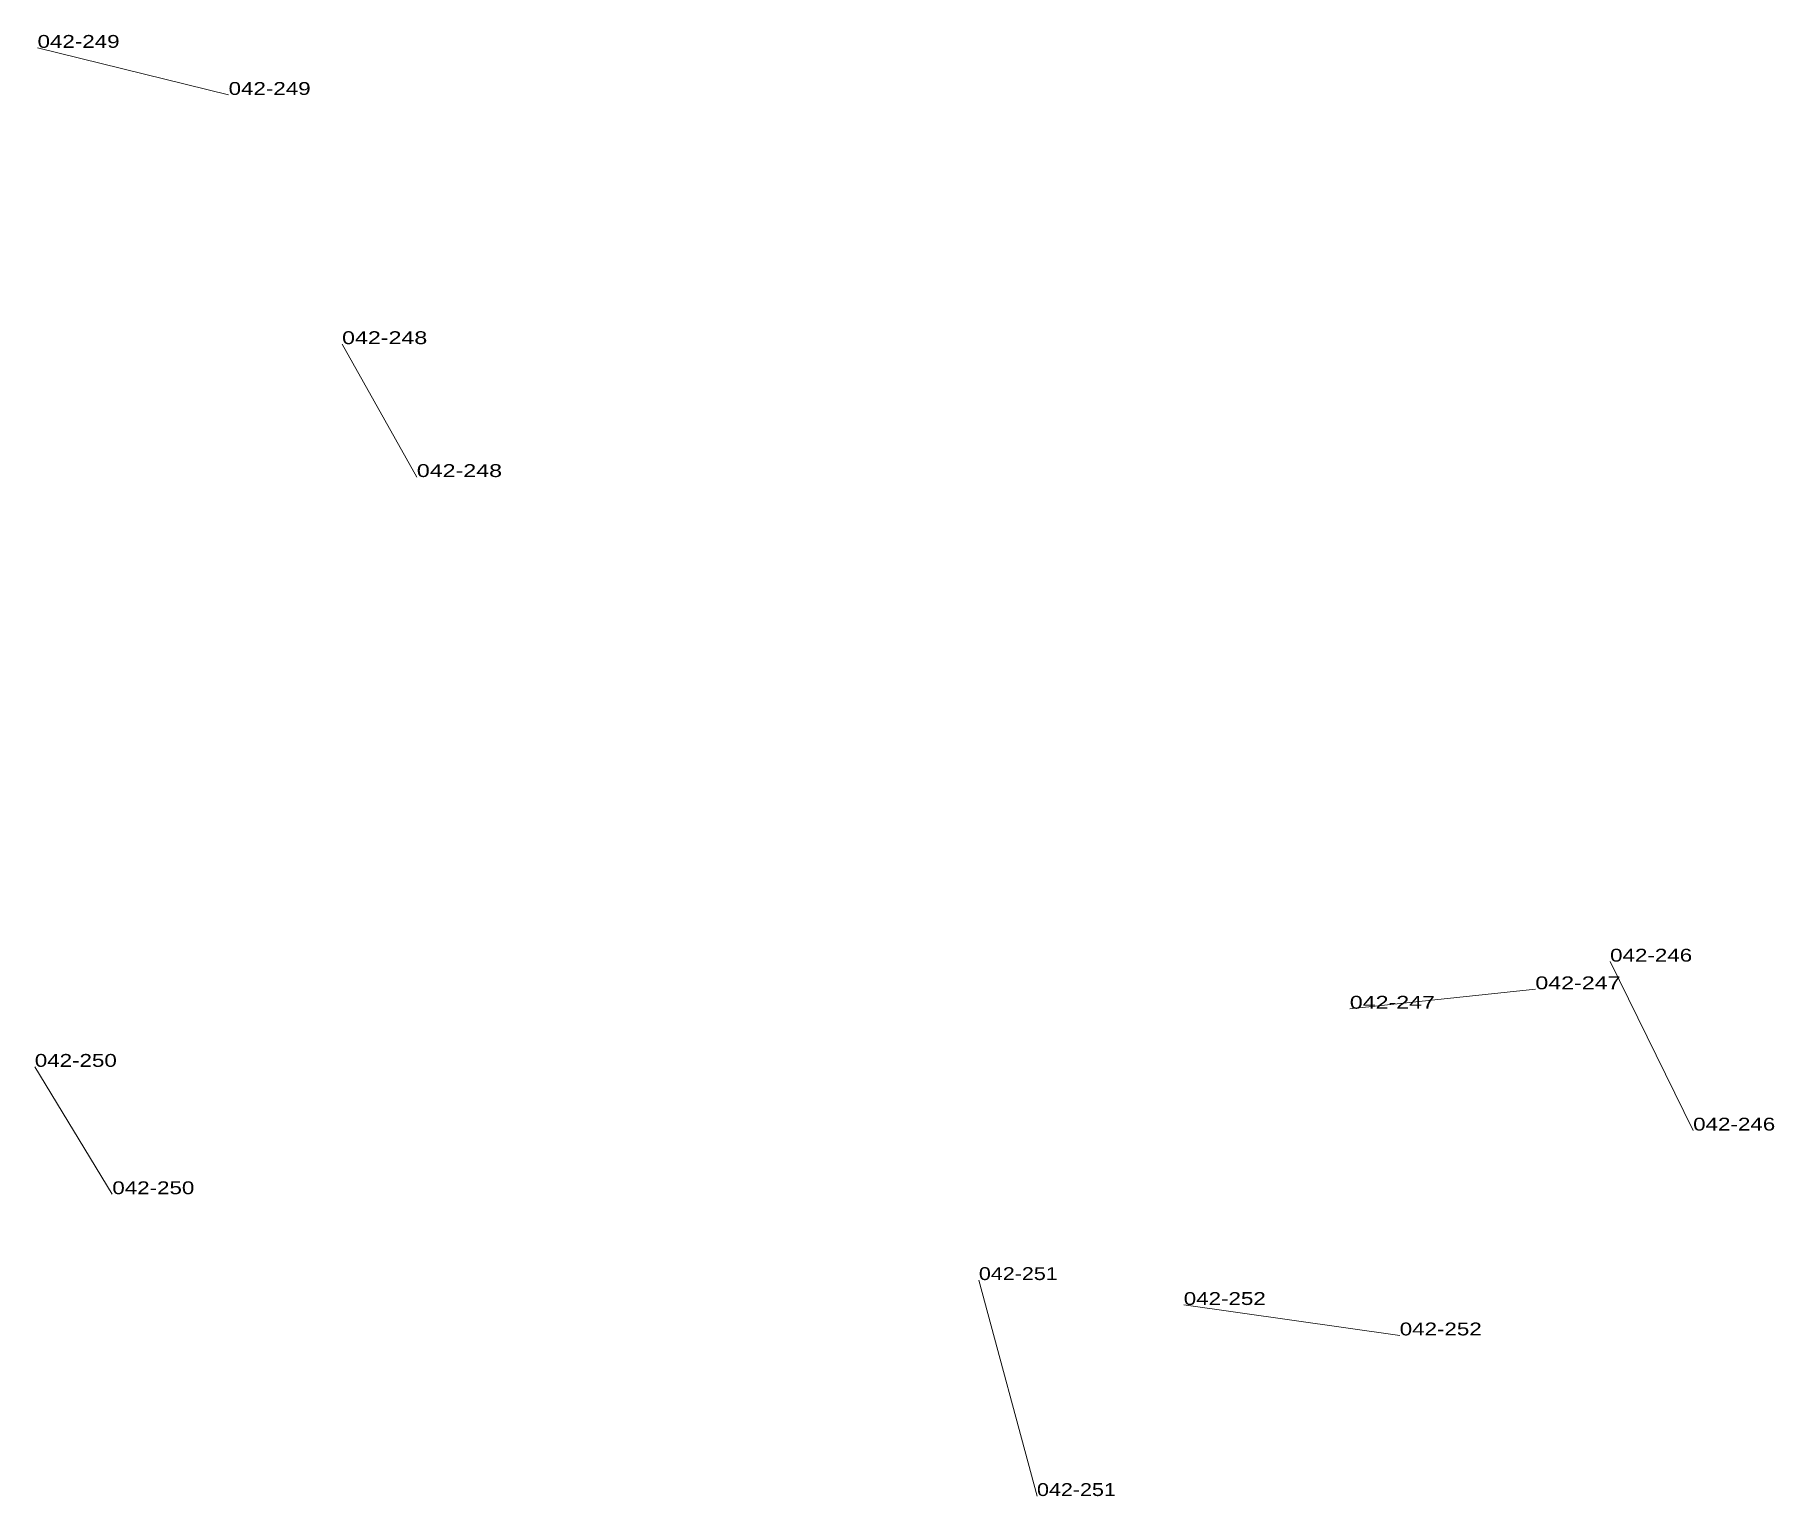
# Model space of a CAD drawing. Header units: metres. Extents: x 571156 to 607184, y 703608 to 727431.
# Drawn here: x 582523.4 to 582793.9, y 719382.9 to 719610.1 of the extents above; entities that cross this region are included whole.
import ezdxf

# ---------------------------------------------------------------- set-up
doc = ezdxf.new("R2010")
doc.units = ezdxf.units.M
doc.header["$LTSCALE"] = 0.8
doc.layers.add('60', color=7, linetype='Continuous', lineweight=13)
doc.layers.add('61', color=7, linetype='Continuous')

msp = doc.modelspace()

# ---------------------------------------------------------------- texts
at = {"layer": '60'}
for s, width, p in [('042-249', 1.3, (582523.8, 719608.11)), ('042-249', 1.3, (582523.8, 719608.11)), ('042-248', 1.35, (582582.8, 719541.36)), ('042-248', 1.35, (582582.8, 719541.36)), ('042-247', 1.35, (582727.93, 719458.67)), ('042-247', 1.35, (582727.93, 719458.67)), ('042-246', 1.3, (582781.34, 719439.72)), ('042-246', 1.3, (582781.34, 719439.72)), ('042-250', 1.3, (582535.43, 719429.82)), ('042-250', 1.3, (582535.43, 719429.82)), ('042-252', 1.3, (582735.69, 719407.86)), ('042-252', 1.3, (582735.69, 719407.86)), ('042-251', 1.25, (582679.27, 719382.88)), ('042-251', 1.25, (582679.27, 719382.88))]:
    msp.add_text(s, height=2, dxfattribs=dict(at, width=width)).set_placement(p)
at = {"layer": '61'}
for s, width, p in [('042-249', 1.3, (582553.52, 719600.79)), ('042-249', 1.3, (582553.52, 719600.79)), ('042-248', 1.35, (582571.17, 719562.03)), ('042-248', 1.35, (582571.17, 719562.03)), ('042-246', 1.3, (582768.42, 719465.99)), ('042-246', 1.3, (582768.42, 719465.99)), ('042-247', 1.35, (582756.79, 719461.69)), ('042-247', 1.35, (582756.79, 719461.69)), ('042-250', 1.3, (582523.37, 719449.63)), ('042-250', 1.3, (582523.37, 719449.63)), ('042-251', 1.25, (582670.23, 719416.47)), ('042-251', 1.25, (582670.23, 719416.47)), ('042-252', 1.3, (582702.1, 719412.59)), ('042-252', 1.3, (582702.1, 719412.59))]:
    msp.add_text(s, height=2, dxfattribs=dict(at, width=width)).set_placement(p)

# ---------------------------------------------------------------- linework, layer by layer
at = {"layer": '60'}
for p, q in [((582553.52, 719600.79), (582523.8, 719608.11)), ((582553.52, 719600.79), (582523.8, 719608.11)), ((582571.17, 719562.03), (582582.8, 719541.36)), ((582571.17, 719562.03), (582582.8, 719541.36)), ((582768.42, 719465.99), (582781.34, 719439.72)), ((582768.42, 719465.99), (582781.34, 719439.72)), ((582756.79, 719461.69), (582727.93, 719458.67)), ((582756.79, 719461.69), (582727.93, 719458.67)), ((582523.37, 719449.63), (582535.43, 719429.82)), ((582523.37, 719449.63), (582535.43, 719429.82)), ((582670.23, 719416.47), (582679.27, 719382.88)), ((582670.23, 719416.47), (582679.27, 719382.88)), ((582702.1, 719412.59), (582735.69, 719407.86)), ((582702.1, 719412.59), (582735.69, 719407.86))]:
    msp.add_line(p, q, dxfattribs=at)

msp.set_redraw_order([(e.dxf.handle, doc.entitydb.next_handle()) for e in msp.query("TEXT MTEXT ATTDEF DIMENSION ARC_DIMENSION")])  # texts and dimensions are drawn at this point

doc.saveas('drawing.dxf')
